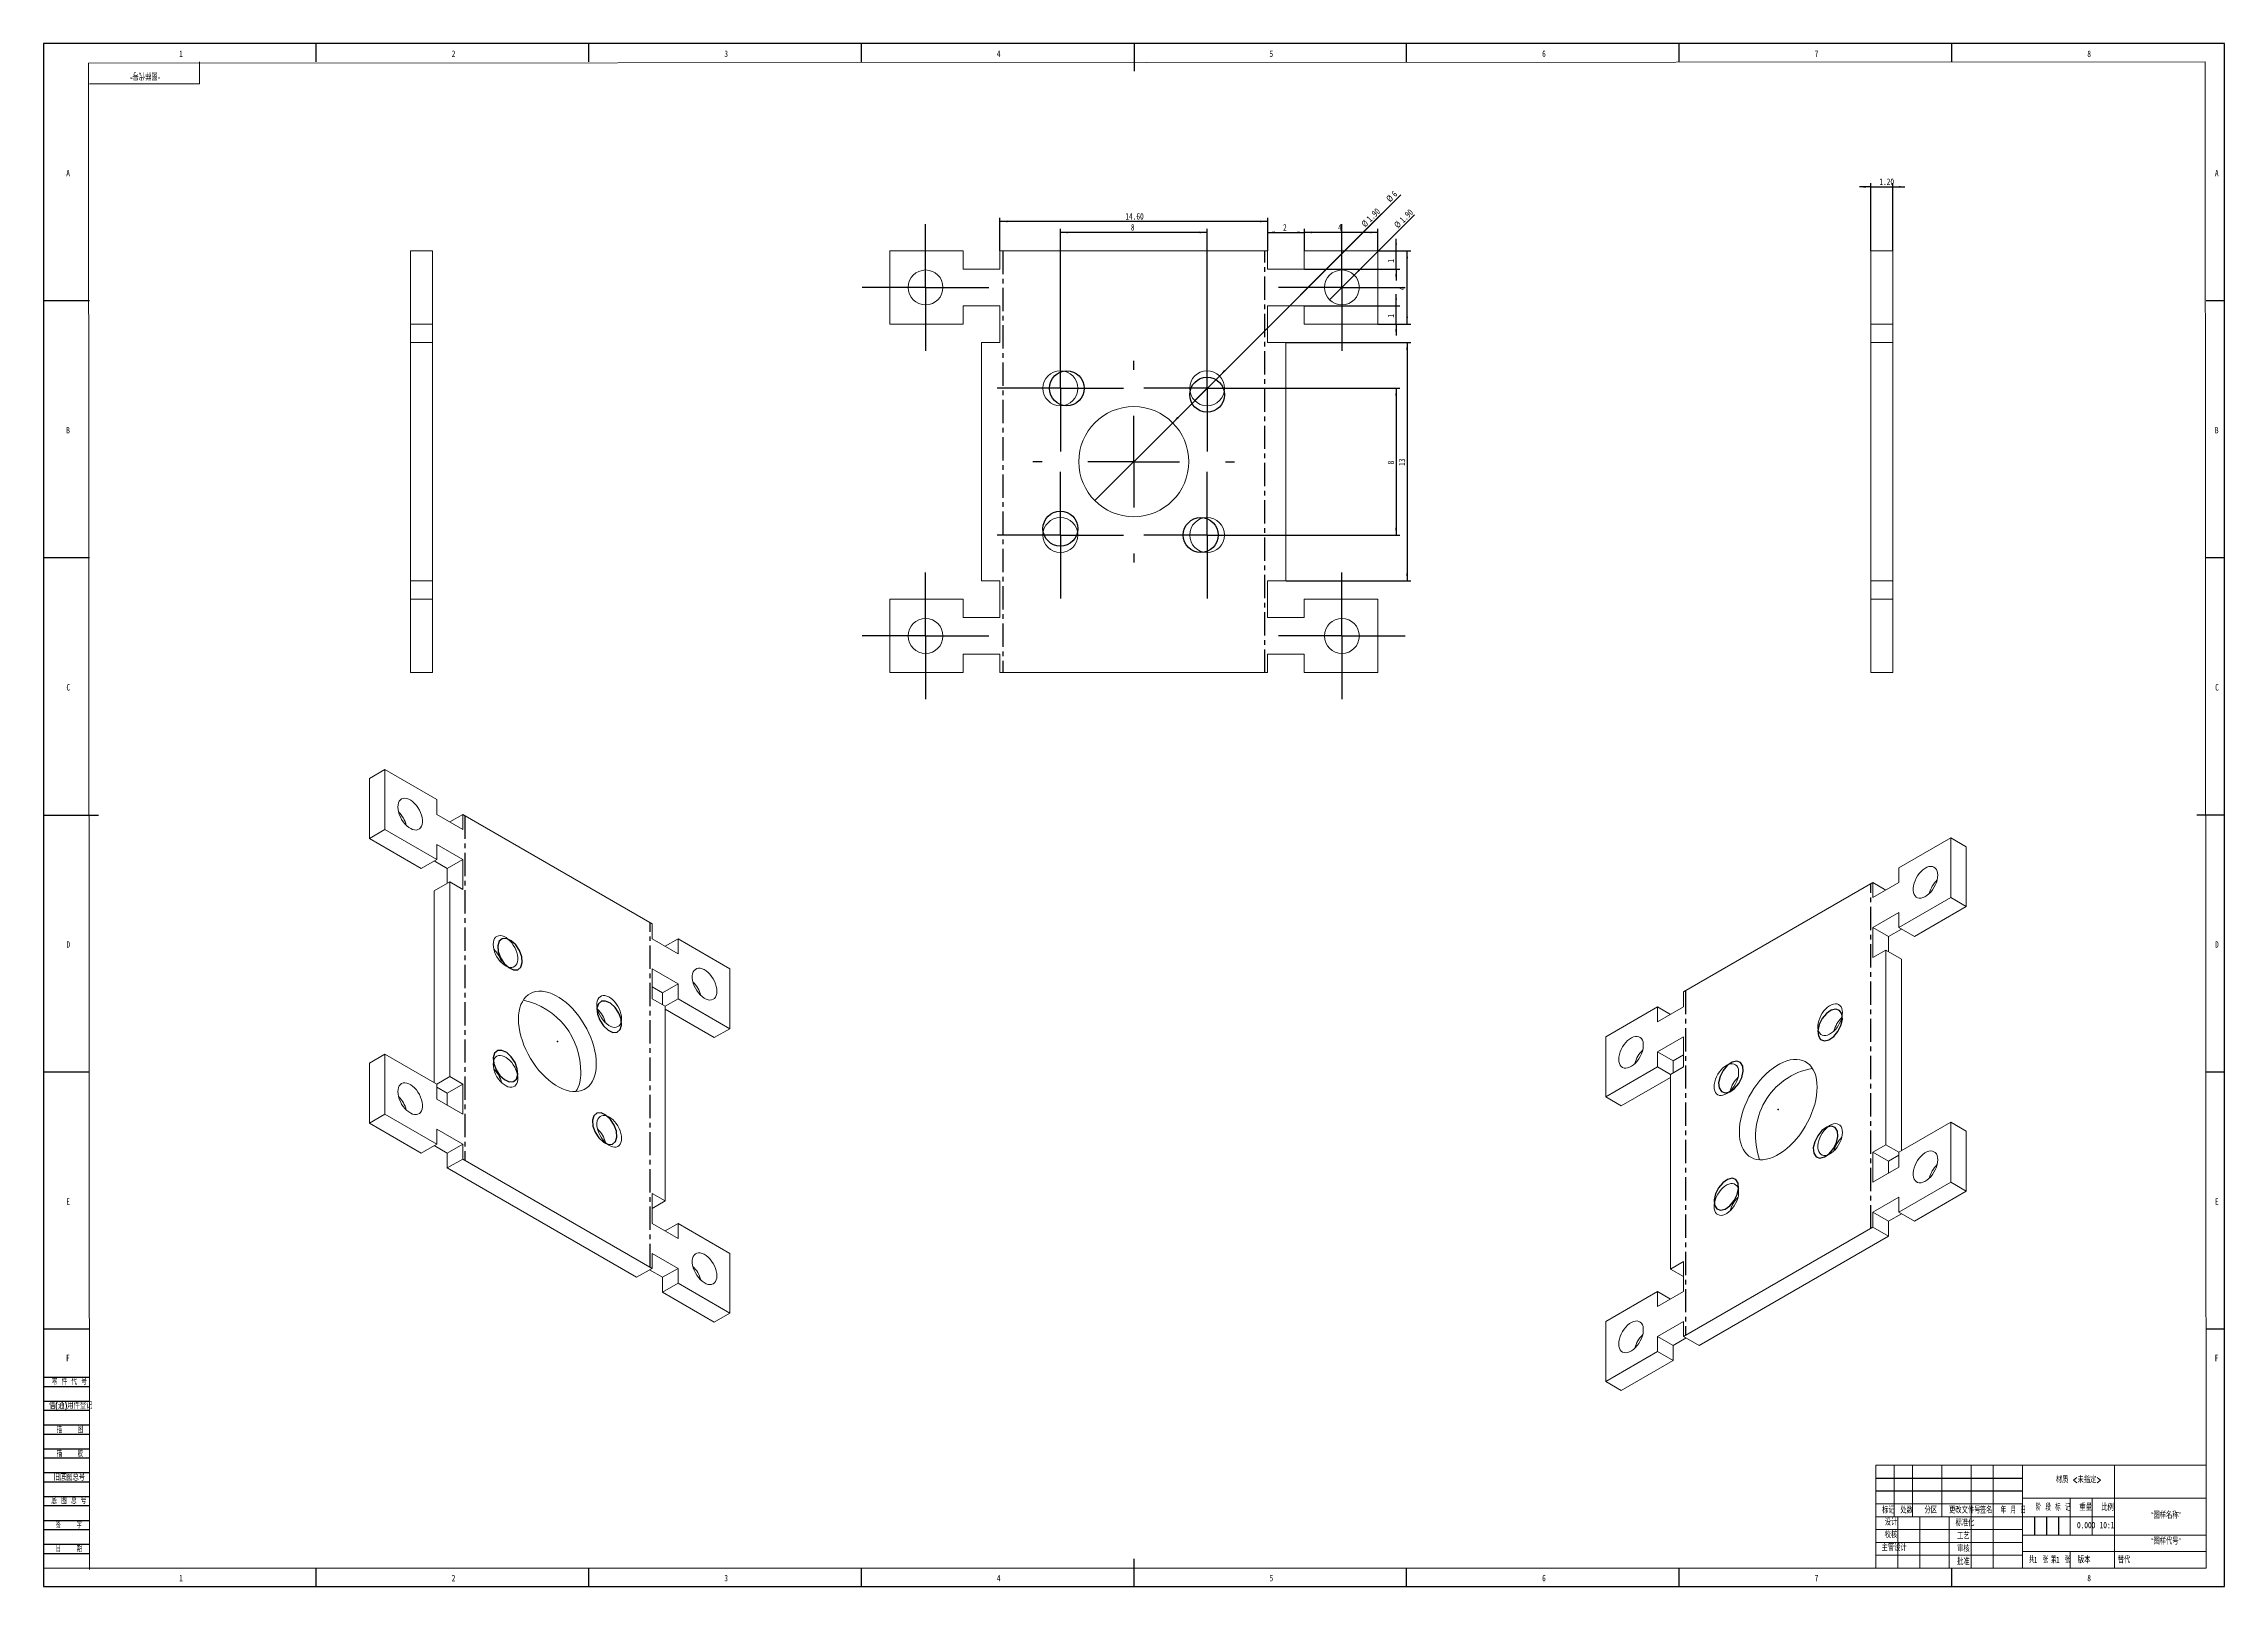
# Model space of a CAD drawing. Header units: millimetres. Extents: x 0 to 1189, y 0 to 841.
import ezdxf

# ---------------------------------------------------------------- set-up
doc = ezdxf.new("R2010")
doc.units = ezdxf.units.MM
doc.header["$PDSIZE"] = -1
doc.linetypes.add('CENTERX2', pattern=[20.32, 12.7, -2.54, 2.54, -2.54])
for name, color, linetype in [('10', 7, 'Continuous'), ('5', 7, 'Continuous'), ('9', 7, 'Continuous'), ('SLD-0', 7, 'Continuous')]:
    doc.layers.add(name, color=color, linetype=linetype)
doc.styles.add('SLDTEXTSTYLE0', font='TXT', dxfattribs={"width": 0.7})
doc.styles.add('SLDTEXTSTYLE1', font='TXT', dxfattribs={"width": 0.7, "bigfont": 'bigfont'})
doc.styles.add('SLDTEXTSTYLE2', font='TXT', dxfattribs={"width": 0.6, "bigfont": 'bigfont'})
doc.styles.add('SLDTEXTSTYLE3', font='TXT', dxfattribs={"width": 0.614286, "bigfont": 'bigfont'})
doc.styles.add('SLDTEXTSTYLE4', font='TXT', dxfattribs={"width": 0.62, "bigfont": 'bigfont'})
doc.styles.add('SLDTEXTSTYLE5', font='TXT', dxfattribs={"width": 0.566667, "bigfont": 'bigfont'})
doc.dimstyles.new('SLDDIMSTYLE0', dxfattribs={"dimtxt": 3.5, "dimasz": 4.08, "dimexe": 0, "dimexo": 0.0625, "dimgap": 0.875, "dimtad": 2, "dimlfac": 0.1, "dimrnd": 1e-09, "dimzin": 12, "dimdsep": 46, "dimtxsty": 'SLDTEXTSTYLE0', "dimsah": 1, "dimcen": 0.09, "dimadec": 0, "dimazin": 3, "dimtfac": 1, "dimtofl": 0, "dimtmove": 0, "dimatfit": 3, "dimfxl": 0, "dimfrac": 2, "dimtolj": 1, "dimtzin": 12, "dimarcsym": 0})
doc.dimstyles.new('SLDDIMSTYLE1', dxfattribs={"dimtxt": 3.5, "dimasz": 4.08, "dimexe": 0, "dimexo": 0.0625, "dimgap": 0.875, "dimtad": 2, "dimlfac": 0.1, "dimrnd": 1e-09, "dimzin": 4, "dimdsep": 46, "dimtxsty": 'SLDTEXTSTYLE0', "dimsah": 1, "dimcen": 0.09, "dimadec": 0, "dimazin": 1, "dimtfac": 1, "dimtofl": 0, "dimtmove": 0, "dimatfit": 3, "dimfxl": 0, "dimfrac": 2, "dimtolj": 1, "dimtzin": 12, "dimarcsym": 0})
doc.dimstyles.new('SLDDIMSTYLE2', dxfattribs={"dimtxt": 3.5, "dimasz": 4.08, "dimexe": 0, "dimexo": 0.0625, "dimgap": 0.875, "dimtad": 2, "dimlfac": 0.1, "dimrnd": 1e-09, "dimzin": 12, "dimdsep": 46, "dimtxsty": 'SLDTEXTSTYLE0', "dimsah": 1, "dimcen": 0.09, "dimadec": 0, "dimazin": 3, "dimtfac": 1, "dimtmove": 0, "dimatfit": 0, "dimfxl": 0, "dimfrac": 2, "dimtolj": 1, "dimtzin": 12, "dimarcsym": 0})
doc.dimstyles.new('SLDDIMSTYLE3', dxfattribs={"dimtxt": 3.5, "dimasz": 4.08, "dimexe": 0, "dimexo": 0.0625, "dimgap": 0.875, "dimtad": 2, "dimlfac": 0.1, "dimrnd": 1e-09, "dimzin": 4, "dimdsep": 46, "dimtxsty": 'SLDTEXTSTYLE0', "dimblk1": 'NONE', "dimsah": 1, "dimcen": 0, "dimadec": 0, "dimazin": 1, "dimtfac": 1, "dimtmove": 0, "dimatfit": 3, "dimldrblk": 'NONE', "dimfxl": 0, "dimfrac": 2, "dimtolj": 1, "dimtzin": 12, "dimarcsym": 0})
doc.dimstyles.new('SLDDIMSTYLE4', dxfattribs={"dimtxt": 3.5, "dimasz": 4.08, "dimexe": 0, "dimexo": 0.0625, "dimgap": 0.875, "dimtad": 2, "dimlfac": 0.1, "dimrnd": 1e-09, "dimzin": 12, "dimdsep": 46, "dimtxsty": 'SLDTEXTSTYLE0', "dimblk1": 'NONE', "dimsah": 1, "dimcen": 0, "dimadec": 0, "dimazin": 3, "dimtfac": 1, "dimtmove": 0, "dimatfit": 3, "dimldrblk": 'NONE', "dimfxl": 0, "dimfrac": 2, "dimtolj": 1, "dimtzin": 12, "dimarcsym": 0})
doc.dimstyles.new('SLDDIMSTYLE5', dxfattribs={"dimtxt": 3.5, "dimasz": 4.08, "dimexe": 0, "dimexo": 0.0625, "dimgap": 0.875, "dimtad": 2, "dimlfac": 0.1, "dimrnd": 1e-09, "dimzin": 4, "dimdsep": 46, "dimtxsty": 'SLDTEXTSTYLE0', "dimsah": 1, "dimcen": 0.09, "dimadec": 0, "dimazin": 1, "dimtfac": 1, "dimtmove": 0, "dimatfit": 0, "dimfxl": 0, "dimfrac": 2, "dimtolj": 1, "dimtzin": 12, "dimarcsym": 0})

msp = doc.modelspace()

# ---------------------------------------------------------------- texts
at = {"layer": '10', "char_height": 3.5}
for s, insert, attachment_point, style in [('\\M+18DDE质 <\\M+196A2\\M+18E77\\M+192E8>', (1109.475, 59.858), 2, 'SLDTEXTSTYLE1'), ('\\M+18167图样\\M+196BC\\M+18FCC\\M+18168', (1157.169, 40.511), 2, 'SLDTEXTSTYLE1'), ('\\M+18D5A\\M+18A6A', (1007.176, 29.857), 2, 'SLDTEXTSTYLE1'), ('0.000', (1113.644, 35.158), 2, 'SLDTEXTSTYLE0'), ('\\M+18167图样\\M+191E3\\M+18D86\\M+18168', (1157.172, 26.366), 2, 'SLDTEXTSTYLE1'), ('\\M+18EE5\\M+18AC7设计', (1008.926, 22.83), 2, 'SLDTEXTSTYLE1'), ('1', (1085.11, 16.188), 1, 'SLDTEXTSTYLE0'), ('1', (1097.135, 16.188), 1, 'SLDTEXTSTYLE0')]:
    msp.add_mtext(s, dxfattribs=dict(at, insert=insert, attachment_point=attachment_point, style=style))
at = {"layer": '10', "color": 7, "insert": (1112.526, 16.188), "char_height": 3.5, "attachment_point": 2, "style": 'SLDTEXTSTYLE1'}
msp.add_mtext('\\M+194C5\\M+1967B', dxfattribs=at)
at = {"layer": '9', "color": 7, "char_height": 3.5}
for s, insert, attachment_point, style in [('1', (74.93, 837.262), 2, 'SLDTEXTSTYLE0'), ('2', (223.512, 837.262), 2, 'SLDTEXTSTYLE0'), ('3', (372.137, 837.262), 2, 'SLDTEXTSTYLE0'), ('4', (520.75, 837.262), 2, 'SLDTEXTSTYLE0'), ('5', (669.387, 837.262), 2, 'SLDTEXTSTYLE0'), ('6', (818.014, 837.262), 2, 'SLDTEXTSTYLE0'), ('7', (966.628, 837.262), 2, 'SLDTEXTSTYLE0'), ('8', (1115.261, 837.262), 2, 'SLDTEXTSTYLE0'), ('A', (13.337, 772.178), 2, 'SLDTEXTSTYLE0'), ('A', (1184.837, 772.178), 2, 'SLDTEXTSTYLE0'), ('B', (13.343, 632.012), 2, 'SLDTEXTSTYLE0'), ('B', (1184.843, 632.012), 2, 'SLDTEXTSTYLE0'), ('C', (13.449, 491.845), 2, 'SLDTEXTSTYLE0'), ('C', (1184.949, 491.845), 2, 'SLDTEXTSTYLE0'), ('D', (13.444, 351.678), 2, 'SLDTEXTSTYLE0'), ('D', (1184.944, 351.678), 2, 'SLDTEXTSTYLE0'), ('E', (13.341, 211.512), 2, 'SLDTEXTSTYLE0'), ('E', (1184.841, 211.512), 2, 'SLDTEXTSTYLE0'), ('F', (13.247, 126.262), 2, 'SLDTEXTSTYLE0'), ('F', (1184.747, 126.262), 2, 'SLDTEXTSTYLE0'), ('\\M+197EB \\M+18C8F \\M+191E3 \\M+18D86', (4.482, 113.36), 1, 'SLDTEXTSTYLE3'), ('\\M+18ED8(\\M+192CA)\\M+19770\\M+18C8F\\M+1936F记', (2.933, 100.276), 1, 'SLDTEXTSTYLE1'), ('\\M+19560    图', (14.352, 87.176), 2, 'SLDTEXTSTYLE5'), ('\\M+19560    \\M+18D5A', (14.319, 74.137), 2, 'SLDTEXTSTYLE5'), ('\\M+18B8C\\M+192EA图总\\M+18D86', (5.459, 61.201), 1, 'SLDTEXTSTYLE1'), ('\\M+192EA 图 总 \\M+18D86', (4.212, 48.433), 1, 'SLDTEXTSTYLE3'), ('标记', (1005.821, 43.306), 2, 'SLDTEXTSTYLE1'), ('设计', (1007.228, 36.767), 2, 'SLDTEXTSTYLE1'), ('处\\M+19094', (1015.759, 43.306), 2, 'SLDTEXTSTYLE1'), ('\\M+195AA\\M+18BE6', (1028.916, 43.306), 2, 'SLDTEXTSTYLE1'), ('\\M+18D58\\M+189FC\\M+195B6\\M+18C8F\\M+18D86', (1047.473, 43.306), 2, 'SLDTEXTSTYLE1'), ('标\\M+18F79\\M+189BB', (1047.567, 36.358), 2, 'SLDTEXTSTYLE1'), ('签\\M+196BC', (1059.145, 43.306), 2, 'SLDTEXTSTYLE1'), ('\\M+1944E \\M+18C8E \\M+193FA', (1073.909, 43.306), 2, 'SLDTEXTSTYLE4'), ('阶 \\M+19269 标 记', (1095.536, 44.81), 2, 'SLDTEXTSTYLE3'), ('\\M+18F64\\M+197CA', (1113.402, 44.81), 2, 'SLDTEXTSTYLE1'), ('\\M+194E4\\M+197E1', (1125.295, 44.81), 2, 'SLDTEXTSTYLE1'), ('签    \\M+18E9A', (13.706, 35.193), 2, 'SLDTEXTSTYLE5'), ('\\M+18D48艺', (1046.681, 29.23), 2, 'SLDTEXTSTYLE1'), ('\\M+193FA    \\M+18AFA', (13.783, 22.233), 2, 'SLDTEXTSTYLE5'), ('\\M+194E1\\M+18F79', (1046.662, 15.216), 2, 'SLDTEXTSTYLE1'), ('审\\M+18A6A', (1046.68, 22.249), 2, 'SLDTEXTSTYLE1'), ('\\M+18BA4  张', (1087.69, 16.188), 2, 'SLDTEXTSTYLE2'), ('\\M+191E6  张', (1099.675, 16.188), 2, 'SLDTEXTSTYLE2'), ('1', (74.93, 6.262), 2, 'SLDTEXTSTYLE0'), ('2', (223.512, 6.262), 2, 'SLDTEXTSTYLE0'), ('3', (372.137, 6.262), 2, 'SLDTEXTSTYLE0'), ('4', (520.75, 6.262), 2, 'SLDTEXTSTYLE0'), ('5', (669.387, 6.262), 2, 'SLDTEXTSTYLE0'), ('6', (818.014, 6.262), 2, 'SLDTEXTSTYLE0'), ('7', (966.628, 6.262), 2, 'SLDTEXTSTYLE0'), ('8', (1115.261, 6.262), 2, 'SLDTEXTSTYLE0')]:
    msp.add_mtext(s, dxfattribs=dict(at, insert=insert, attachment_point=attachment_point, style=style))
at = {"layer": 'SLD-0', "insert": (55.32, 821.738), "char_height": 3.5, "attachment_point": 2, "rotation": 180, "style": 'SLDTEXTSTYLE1'}
msp.add_mtext('\\M+18167图样\\M+191E3\\M+18D86\\M+18168', dxfattribs=at)
at = {"layer": 'SLD-0', "char_height": 3.5}
for s, insert, attachment_point, style in [('10:1', (1124.982, 35.158), 2, 'SLDTEXTSTYLE0'), ('\\M+191D6\\M+191E3', (1130.851, 16.188), 1, 'SLDTEXTSTYLE1')]:
    msp.add_mtext(s, dxfattribs=dict(at, insert=insert, attachment_point=attachment_point, style=style))

# ---------------------------------------------------------------- blocks, each defined once
blk = doc.blocks.new('_D')
at = {"layer": '10'}
for p, q in [((727.4, 728.1), (745.4, 728.1)), ((743.4, 688.1), (743.4, 728.1)), ((727.4, 688.1), (745.4, 688.1))]:
    blk.add_line(p, q, dxfattribs=at)
for points in [[(743.4, 728.1), (742.9, 724), (743.9, 724)], [(743.4, 688.1), (743.9, 692.2), (742.9, 692.2)]]:
    blk.add_solid(points, dxfattribs=at)
at = {"layer": '10', "insert": (738.8, 706.6, 7), "char_height": 3.5, "attachment_point": 1, "rotation": 90, "style": 'SLDTEXTSTYLE0'}
blk.add_mtext('4', dxfattribs=at)
blk = doc.blocks.new('_D_1')
at = {"layer": '10'}
for p, q in [((687.4, 728.1), (687.4, 740.1)), ((727.4, 738.1), (687.4, 738.1)), ((727.4, 728.1), (727.4, 740.1))]:
    blk.add_line(p, q, dxfattribs=at)
for points in [[(687.4, 738.1), (691.4, 737.6), (691.4, 738.6)], [(727.4, 738.1), (723.3, 738.6), (723.3, 737.6)]]:
    blk.add_solid(points, dxfattribs=at)
at = {"layer": '10', "insert": (705.8, 742.6, 7), "char_height": 3.5, "attachment_point": 1, "style": 'SLDTEXTSTYLE0'}
blk.add_mtext('4', dxfattribs=at)
blk = doc.blocks.new('_D_2')
at = {"layer": '10'}
for p, q in [((667.4, 728.1), (667.4, 740.1)), ((667.4, 738.1), (687.4, 738.1)), ((687.4, 728.1), (687.4, 740.1))]:
    blk.add_line(p, q, dxfattribs=at)
for points in [[(667.4, 738.1), (671.4, 737.6), (671.4, 738.6)], [(687.4, 738.1), (683.3, 738.6), (683.3, 737.6)]]:
    blk.add_solid(points, dxfattribs=at)
at = {"layer": '10', "insert": (675.8, 742.6, 7), "char_height": 3.5, "attachment_point": 1, "style": 'SLDTEXTSTYLE0'}
blk.add_mtext('2', dxfattribs=at)
blk = doc.blocks.new('_D_3')
at = {"layer": '10'}
for p, q in [((521.4, 728.1), (521.4, 746.1)), ((667.4, 744.1), (521.4, 744.1)), ((667.4, 728.1), (667.4, 746.1))]:
    blk.add_line(p, q, dxfattribs=at)
for points in [[(521.4, 744.1), (525.4, 743.6), (525.4, 744.6)], [(667.4, 744.1), (663.3, 744.6), (663.3, 743.6)]]:
    blk.add_solid(points, dxfattribs=at)
at = {"layer": '10', "insert": (589.8, 748.6, 7), "char_height": 3.5, "attachment_point": 1, "style": 'SLDTEXTSTYLE0'}
blk.add_mtext('14.60', dxfattribs=at)
blk = doc.blocks.new('_D_4')
at = {"layer": '10'}
for p, q in [((737.4, 698.1), (737.4, 704.5)), ((687.4, 698.1), (739.4, 698.1)), ((737.4, 688.1), (737.4, 698.1)), ((727.4, 688.1), (739.4, 688.1)), ((737.4, 688.1), (737.4, 681.8))]:
    blk.add_line(p, q, dxfattribs=at)
for points in [[(737.4, 698.1), (737.9, 702.2), (736.9, 702.2)], [(737.4, 688.1), (736.9, 684), (737.9, 684)]]:
    blk.add_solid(points, dxfattribs=at)
at = {"layer": '10', "insert": (732.8, 691.6, 7), "char_height": 3.5, "attachment_point": 1, "rotation": 90, "style": 'SLDTEXTSTYLE0'}
blk.add_mtext('1', dxfattribs=at)
blk = doc.blocks.new('_D_5')
at = {"layer": '10'}
for p, q in [((727.4, 728.1), (739.4, 728.1)), ((737.4, 728.1), (737.4, 734.5)), ((737.4, 718.1), (737.4, 728.1)), ((687.4, 718.1), (739.4, 718.1)), ((737.4, 718.1), (737.4, 711.8))]:
    blk.add_line(p, q, dxfattribs=at)
for points in [[(737.4, 728.1), (737.9, 732.2), (736.9, 732.2)], [(737.4, 718.1), (736.9, 714), (737.9, 714)]]:
    blk.add_solid(points, dxfattribs=at)
at = {"layer": '10', "insert": (732.8, 721.6, 7), "char_height": 3.5, "attachment_point": 1, "rotation": 90, "style": 'SLDTEXTSTYLE0'}
blk.add_mtext('1', dxfattribs=at)
blk = doc.blocks.new('_D_6')
at = {"layer": '10'}
for q in [(747.5, 747.7), (701.1, 701.4)]:
    blk.add_line((714.6, 714.8), q, dxfattribs=at)
blk.add_solid([(714.6, 714.8), (717.8, 717.3), (717.1, 718.1)], dxfattribs=at)
at = {"layer": '10', "char_height": 3.5, "attachment_point": 1, "rotation": 45, "style": 'SLDTEXTSTYLE0'}
for s, insert in [('1.90', (738.9, 745.5, 7)), ('%%c', (735.9, 742.6, 7))]:
    blk.add_mtext(s, dxfattribs=dict(at, insert=insert))
blk = doc.blocks.new('_NONE')
blk = doc.blocks.new('_D_7')
at = {"layer": '10'}
for p, q in [((677.4, 678.1), (745.4, 678.1)), ((743.4, 678.1), (743.4, 548.1)), ((677.4, 548.1), (745.4, 548.1))]:
    blk.add_line(p, q, dxfattribs=at)
for points in [[(743.4, 678.1), (742.9, 674), (743.9, 674)], [(743.4, 548.1), (743.9, 552.2), (742.9, 552.2)]]:
    blk.add_solid(points, dxfattribs=at)
at = {"layer": '10', "insert": (738.8, 610.8, 7), "char_height": 3.5, "attachment_point": 1, "rotation": 90, "style": 'SLDTEXTSTYLE0'}
blk.add_mtext('13', dxfattribs=at)
blk = doc.blocks.new('_D_8')
at = {"layer": '10'}
for q in [(729.5, 748.3), (627.6, 646.4)]:
    blk.add_line((641.1, 659.8), q, dxfattribs=at)
blk.add_solid([(641.1, 659.8), (644.3, 662.3), (643.6, 663.1)], dxfattribs=at)
at = {"layer": '10', "char_height": 3.5, "attachment_point": 1, "rotation": 45, "style": 'SLDTEXTSTYLE0'}
for s, insert in [('1.90', (720.9, 746, 7)), ('%%c', (718, 743.1, 7))]:
    blk.add_mtext(s, dxfattribs=dict(at, insert=insert))
blk = doc.blocks.new('_D_9')
at = {"layer": '10'}
for q in [(739.9, 758.6), (573.1, 591.9)]:
    blk.add_line((615.6, 634.3), q, dxfattribs=at)
blk.add_solid([(615.6, 634.3), (618.8, 636.8), (618.1, 637.6)], dxfattribs=at)
at = {"layer": '10', "char_height": 3.5, "attachment_point": 1, "rotation": 45, "style": 'SLDTEXTSTYLE0'}
for s, insert in [('%%c', (731.6, 756.8, 7)), ('6', (734.5, 759.7, 7))]:
    blk.add_mtext(s, dxfattribs=dict(at, insert=insert))
blk = doc.blocks.new('_D_10')
at = {"layer": '10'}
for p, q in [((554.4, 687.6), (554.4, 740.1)), ((634.4, 738.1), (554.4, 738.1)), ((634.4, 687.6), (634.4, 740.1))]:
    blk.add_line(p, q, dxfattribs=at)
for points in [[(554.4, 738.1), (558.4, 737.6), (558.4, 738.6)], [(634.4, 738.1), (630.3, 738.6), (630.3, 737.6)]]:
    blk.add_solid(points, dxfattribs=at)
at = {"layer": '10', "insert": (592.8, 742.6, 7), "char_height": 3.5, "attachment_point": 1, "style": 'SLDTEXTSTYLE0'}
blk.add_mtext('8', dxfattribs=at)
blk = doc.blocks.new('_D_11')
at = {"layer": '10'}
for p, q in [((668.9, 653.1), (739.4, 653.1)), ((737.4, 653.1), (737.4, 573.1)), ((668.9, 573.1), (739.4, 573.1))]:
    blk.add_line(p, q, dxfattribs=at)
for points in [[(737.4, 653.1), (736.9, 649), (737.9, 649)], [(737.4, 573.1), (737.9, 577.2), (736.9, 577.2)]]:
    blk.add_solid(points, dxfattribs=at)
at = {"layer": '10', "insert": (732.8, 611.6, 7), "char_height": 3.5, "attachment_point": 1, "rotation": 90, "style": 'SLDTEXTSTYLE0'}
blk.add_mtext('8', dxfattribs=at)
blk = doc.blocks.new('SW_CENTERMARKSYMBOL_0')
at = {"layer": '10', "color": 0}
for p, q in [((0, 50), (0, 55)), ((0, 0), (0, 25)), ((-50, 0), (-55, 0)), ((0, 0), (-25, 0)), ((0, 0), (0, -25)), ((0, 0), (25, 0)), ((50, 0), (55, 0)), ((0, -50), (0, -55))]:
    blk.add_line(p, q, dxfattribs=at)
blk = doc.blocks.new('SW_CENTERMARKSYMBOL_1')
at = {"layer": '10', "color": 0}
for p, q in [((0, 25), (0, 34.5)), ((0, 0), (0, 25)), ((-25, 0), (-34.5, 0)), ((0, 0), (-25, 0)), ((0, 0), (0, -25)), ((0, 0), (25, 0)), ((25, 0), (34.5, 0)), ((0, -25), (0, -34.5))]:
    blk.add_line(p, q, dxfattribs=at)
blk = doc.blocks.new('SW_CENTERMARKSYMBOL_2')
at = {"layer": '10', "color": 0}
for p, q in [((0, 25), (0, 34.5)), ((0, 0), (0, 25)), ((-25, 0), (-34.5, 0)), ((0, 0), (-25, 0)), ((0, 0), (0, -25)), ((0, 0), (25, 0)), ((25, 0), (34.5, 0)), ((0, -25), (0, -34.5))]:
    blk.add_line(p, q, dxfattribs=at)
blk = doc.blocks.new('SW_CENTERMARKSYMBOL_3')
at = {"layer": '10', "color": 0}
for p, q in [((0, 25), (0, 34.5)), ((0, 0), (0, 25)), ((-25, 0), (-34.5, 0)), ((0, 0), (-25, 0)), ((0, 0), (0, -25)), ((0, 0), (25, 0)), ((25, 0), (34.5, 0)), ((0, -25), (0, -34.5))]:
    blk.add_line(p, q, dxfattribs=at)
blk = doc.blocks.new('SW_CENTERMARKSYMBOL_4')
at = {"layer": '10', "color": 0}
for p, q in [((0, 25), (0, 34.5)), ((0, 0), (0, 25)), ((-25, 0), (-34.5, 0)), ((0, 0), (-25, 0)), ((0, 0), (0, -25)), ((0, 0), (25, 0)), ((25, 0), (34.5, 0)), ((0, -25), (0, -34.5))]:
    blk.add_line(p, q, dxfattribs=at)
blk = doc.blocks.new('SW_CENTERMARKSYMBOL_5')
at = {"layer": '10', "color": 0}
for p, q in [((0, 25), (0, 34.5)), ((0, 0), (0, 25)), ((-25, 0), (-34.5, 0)), ((0, 0), (-25, 0)), ((0, 0), (0, -25)), ((0, 0), (25, 0)), ((25, 0), (34.5, 0)), ((0, -25), (0, -34.5))]:
    blk.add_line(p, q, dxfattribs=at)
blk = doc.blocks.new('SW_CENTERMARKSYMBOL_6')
at = {"layer": '10', "color": 0}
for p, q in [((0, 25), (0, 34.5)), ((0, 0), (0, 25)), ((-25, 0), (-34.5, 0)), ((0, 0), (-25, 0)), ((0, 0), (0, -25)), ((0, 0), (25, 0)), ((25, 0), (34.5, 0)), ((0, -25), (0, -34.5))]:
    blk.add_line(p, q, dxfattribs=at)
blk = doc.blocks.new('SW_CENTERMARKSYMBOL_7')
at = {"layer": '10', "color": 0}
for p, q in [((0, 25), (0, 34.5)), ((0, 0), (0, 25)), ((-25, 0), (-34.5, 0)), ((0, 0), (-25, 0)), ((0, 0), (0, -25)), ((0, 0), (25, 0)), ((25, 0), (34.5, 0)), ((0, -25), (0, -34.5))]:
    blk.add_line(p, q, dxfattribs=at)
blk = doc.blocks.new('SW_CENTERMARKSYMBOL_8')
at = {"layer": '10', "color": 0}
for p, q in [((0, 25), (0, 34.5)), ((0, 0), (0, 25)), ((-25, 0), (-34.5, 0)), ((0, 0), (-25, 0)), ((0, 0), (0, -25)), ((0, 0), (25, 0)), ((25, 0), (34.5, 0)), ((0, -25), (0, -34.5))]:
    blk.add_line(p, q, dxfattribs=at)
blk = doc.blocks.new('_D_12')
at = {"layer": '10'}
for p, q in [((996.3, 762.9), (990, 762.9)), ((996.3, 728.1), (996.3, 764.9)), ((996.3, 762.9), (1008.3, 762.9)), ((1008.3, 728.1), (1008.3, 764.9)), ((1008.3, 762.9), (1014.7, 762.9))]:
    blk.add_line(p, q, dxfattribs=at)
for points in [[(996.3, 762.9), (992.2, 763.4), (992.2, 762.4)], [(1008.3, 762.9), (1012.4, 762.4), (1012.4, 763.4)]]:
    blk.add_solid(points, dxfattribs=at)
at = {"layer": '10', "insert": (1000.9, 767.5, 1), "char_height": 3.5, "attachment_point": 1, "style": 'SLDTEXTSTYLE0'}
blk.add_mtext('1.20', dxfattribs=at)

# ---------------------------------------------------------------- dimensions: what is measured, and where the dimension line sits
at = {"layer": '10'}
for p1, p2, dimstyle, picture, middle in [((573.148, 591.893), (615.574, 634.319), 'SLDDIMSTYLE4', '_D_9', (737.361, 756.106)), ((627.643, 646.389), (641.078, 659.824), 'SLDDIMSTYLE3', '_D_8', (725.361, 744.106)), ((701.143, 701.389), (714.578, 714.824), 'SLDDIMSTYLE3', '_D_6', (743.361, 743.606))]:
    dim = msp.add_diameter_dim_2p(p1=p1, p2=p2, dimstyle=dimstyle, dxfattribs=at)
    dim.commit()
    dim.dimension.update_dxf_attribs({"geometry": picture, "text_midpoint": middle, "dimtype": 163})
for base, p1, p2, dimstyle, picture, middle in [((1008.322, 762.94), (996.322, 728.106), (1008.322, 728.106), 'SLDDIMSTYLE5', '_D_12', (1004.71, 762.94)), ((521.361, 744.106), (667.361, 728.106), (521.361, 728.106), 'SLDDIMSTYLE1', '_D_3', (594.361, 744.106)), ((554.361, 738.106), (634.361, 687.606), (554.361, 687.606), 'SLDDIMSTYLE0', '_D_10', (594.361, 738.106)), ((687.361, 738.106), (667.361, 728.106), (687.361, 728.106), 'SLDDIMSTYLE0', '_D_2', (677.361, 738.106)), ((687.361, 738.106), (727.361, 728.106), (687.361, 728.106), 'SLDDIMSTYLE0', '_D_1', (707.361, 738.106))]:
    dim = msp.add_linear_dim(base=base, p1=p1, p2=p2, dimstyle=dimstyle, dxfattribs=at)
    dim.commit()
    dim.dimension.update_dxf_attribs({"geometry": picture, "text_midpoint": middle, "dimtype": 160})
for base, p1, p2, dimstyle, picture, middle in [((737.361, 728.106), (687.361, 718.106), (727.361, 728.106), 'SLDDIMSTYLE2', '_D_5', (737.361, 723.106)), ((743.361, 728.106), (727.361, 688.106), (727.361, 728.106), 'SLDDIMSTYLE0', '_D', (743.361, 708.106)), ((737.361, 698.106), (727.361, 688.106), (687.361, 698.106), 'SLDDIMSTYLE2', '_D_4', (737.361, 693.106)), ((743.361, 548.106), (677.361, 678.106), (677.361, 548.106), 'SLDDIMSTYLE0', '_D_7', (743.361, 613.106)), ((737.361, 573.106), (668.861, 653.106), (668.861, 573.106), 'SLDDIMSTYLE0', '_D_11', (737.361, 613.106))]:
    dim = msp.add_linear_dim(base=base, p1=p1, p2=p2, angle=90, dimstyle=dimstyle, dxfattribs=at)
    dim.commit()
    dim.dimension.update_dxf_attribs({"geometry": picture, "text_midpoint": middle, "dimtype": 160})

# ---------------------------------------------------------------- linework, layer by layer
at = {"color": 7, "linetype": 'Continuous', "lineweight": 15}
for p, q in [((200.115, 688.106), (200.115, 728.106)), ((212.115, 728.106), (200.115, 728.106)), ((212.115, 688.106), (212.115, 728.106)), ((461.361, 728.106), (461.361, 688.106)), ((501.361, 728.106), (461.361, 728.106)), ((501.361, 718.106), (501.361, 728.106)), ((521.361, 718.106), (521.361, 728.106)), ((667.361, 728.106), (521.361, 728.106)), ((667.361, 728.106), (667.361, 718.106)), ((687.361, 718.106), (687.361, 728.106)), ((727.361, 728.106), (687.361, 728.106)), ((727.361, 688.106), (727.361, 728.106)), ((996.322, 728.106), (1008.322, 728.106)), ((996.322, 728.106), (996.322, 688.106)), ((1008.322, 728.106), (1008.322, 688.106)), ((501.361, 718.106), (521.361, 718.106)), ((667.361, 718.106), (687.361, 718.106)), ((521.361, 698.106), (501.361, 698.106)), ((501.361, 688.106), (501.361, 698.106)), ((521.361, 678.106), (521.361, 698.106)), ((687.361, 698.106), (667.361, 698.106)), ((667.361, 698.106), (667.361, 678.106)), ((687.361, 688.106), (687.361, 698.106)), ((212.115, 688.106), (200.115, 688.106)), ((200.115, 688.106), (200.115, 678.106)), ((200.115, 678.106), (212.115, 678.106)), ((200.115, 678.106), (200.115, 548.106)), ((212.115, 688.106), (212.115, 678.106)), ((212.115, 678.106), (212.115, 548.106)), ((461.361, 688.106), (501.361, 688.106)), ((511.361, 548.106), (511.361, 678.106)), ((511.361, 678.106), (521.361, 678.106)), ((667.361, 678.106), (677.361, 678.106)), ((677.361, 678.106), (677.361, 548.106)), ((687.361, 688.106), (727.361, 688.106)), ((996.322, 688.106), (1008.322, 688.106)), ((996.322, 678.106), (996.322, 688.106)), ((1008.322, 678.106), (996.322, 678.106)), ((996.322, 548.106), (996.322, 678.106)), ((1008.322, 678.106), (1008.322, 688.106)), ((1008.322, 548.106), (1008.322, 678.106)), ((200.115, 548.106), (212.115, 548.106)), ((200.115, 548.106), (200.115, 538.106)), ((212.115, 548.106), (212.115, 538.106)), ((521.361, 548.106), (511.361, 548.106)), ((521.361, 528.106), (521.361, 548.106)), ((677.361, 548.106), (667.361, 548.106)), ((667.361, 548.106), (667.361, 528.106)), ((1008.322, 548.106), (996.322, 548.106)), ((996.322, 538.106), (996.322, 548.106)), ((1008.322, 538.106), (1008.322, 548.106)), ((200.115, 498.106), (200.115, 538.106)), ((200.115, 538.106), (212.115, 538.106)), ((212.115, 498.106), (212.115, 538.106)), ((461.361, 538.106), (461.361, 498.106)), ((501.361, 538.106), (461.361, 538.106)), ((501.361, 538.106), (501.361, 528.106)), ((687.361, 538.106), (687.361, 528.106)), ((687.361, 538.106), (727.361, 538.106)), ((727.361, 498.106), (727.361, 538.106)), ((996.322, 538.106), (996.322, 498.106)), ((1008.322, 538.106), (996.322, 538.106)), ((1008.322, 538.106), (1008.322, 498.106)), ((501.361, 528.106), (521.361, 528.106)), ((667.361, 528.106), (687.361, 528.106)), ((521.361, 508.106), (501.361, 508.106)), ((501.361, 508.106), (501.361, 498.106)), ((521.361, 498.106), (521.361, 508.106)), ((687.361, 508.106), (667.361, 508.106)), ((667.361, 508.106), (667.361, 498.106)), ((687.361, 508.106), (687.361, 498.106)), ((212.115, 498.106), (200.115, 498.106)), ((461.361, 498.106), (501.361, 498.106)), ((521.361, 498.106), (667.361, 498.106)), ((687.361, 498.106), (727.361, 498.106)), ((996.322, 498.106), (1008.322, 498.106)), ((177.59, 440.368), (186.076, 445.266)), ((177.59, 440.368), (177.59, 407.706)), ((186.076, 445.266), (186.076, 412.604)), ((214.36, 428.938), (186.076, 445.266)), ((214.36, 420.773), (214.36, 428.938)), ((214.36, 420.773), (228.502, 412.608)), ((228.502, 420.774), (221.43, 416.691)), ((228.502, 412.608), (228.502, 420.774)), ((331.74, 361.176), (228.502, 420.774)), ((177.59, 407.706), (186.076, 412.604)), ((177.59, 407.706), (205.875, 391.378)), ((186.076, 412.604), (214.36, 396.276)), ((228.502, 396.278), (214.36, 404.442)), ((214.36, 396.276), (214.36, 404.442)), ((1039.802, 408.11), (1011.518, 391.782)), ((1039.802, 375.448), (1039.802, 408.11)), ((1048.288, 403.211), (1039.802, 408.11)), ((205.875, 391.378), (214.36, 396.276)), ((220.017, 391.379), (212.947, 395.461)), ((228.502, 396.278), (220.017, 391.379)), ((228.502, 379.947), (228.502, 396.278)), ((1048.288, 370.55), (1048.288, 403.211)), ((221.431, 384.029), (212.946, 379.13)), ((220.017, 383.212), (220.017, 391.379)), ((221.431, 277.879), (221.431, 384.029)), ((221.431, 384.029), (228.502, 379.947)), ((997.376, 383.618), (894.138, 324.02)), ((997.376, 383.618), (997.376, 375.452)), ((997.376, 383.618), (1004.448, 379.535)), ((997.376, 375.452), (1011.518, 383.616)), ((1011.518, 383.616), (1011.518, 391.782)), ((212.946, 274.612), (212.946, 379.13)), ((1011.518, 359.12), (1039.802, 375.448)), ((1048.288, 370.55), (1020.004, 354.222)), ((1048.288, 370.55), (1039.802, 375.448)), ((331.74, 361.176), (331.74, 353.011)), ((1011.518, 367.285), (997.376, 359.121)), ((997.376, 359.121), (997.376, 342.79)), ((997.376, 359.121), (1005.861, 354.223)), ((1012.931, 358.304), (1005.861, 354.223)), ((1011.518, 359.12), (1011.518, 367.285)), ((1011.518, 359.12), (1020.004, 354.222)), ((331.74, 353.011), (345.882, 344.847)), ((345.882, 353.012), (338.81, 348.929)), ((345.882, 344.847), (345.882, 353.012)), ((374.166, 336.684), (345.882, 353.012)), ((997.376, 342.79), (1004.447, 346.873)), ((1004.447, 346.873), (1004.447, 240.722)), ((1004.447, 346.873), (1012.932, 341.974)), ((1005.861, 354.223), (1005.861, 346.056)), ((345.882, 328.516), (331.74, 336.68)), ((331.74, 336.68), (331.74, 320.349)), ((374.166, 304.022), (374.166, 336.684)), ((1012.932, 341.974), (1012.932, 237.455)), ((337.397, 323.617), (331.74, 326.883)), ((337.397, 323.617), (345.882, 328.516)), ((337.397, 317.083), (337.397, 323.617)), ((345.882, 320.35), (345.882, 328.516)), ((894.138, 315.854), (894.138, 324.02)), ((331.74, 320.349), (338.811, 316.267)), ((345.882, 320.35), (338.81, 316.268)), ((338.811, 316.267), (338.811, 210.117)), ((365.681, 299.124), (338.811, 314.635)), ((345.882, 320.35), (374.166, 304.022)), ((879.996, 315.856), (851.712, 299.527)), ((879.996, 307.69), (879.996, 315.856)), ((879.996, 315.856), (887.069, 311.773)), ((879.996, 307.69), (894.138, 315.854)), ((365.681, 299.124), (374.166, 304.022)), ((851.712, 299.527), (851.712, 266.866)), ((894.138, 299.524), (879.996, 291.359)), ((894.138, 283.193), (894.138, 299.524)), ((186.076, 290.123), (177.59, 285.225)), ((186.076, 290.123), (186.076, 257.462)), ((214.36, 273.795), (186.076, 290.123)), ((879.996, 283.194), (879.996, 291.359)), ((888.482, 286.461), (879.996, 291.359)), ((894.138, 289.727), (888.482, 286.461)), ((888.482, 279.927), (888.482, 286.461)), ((177.59, 285.225), (177.59, 252.563)), ((221.431, 277.879), (214.359, 273.796)), ((214.36, 273.795), (214.36, 265.63)), ((228.502, 273.796), (220.017, 268.898)), ((228.502, 273.796), (221.431, 277.879)), ((228.502, 257.466), (228.502, 273.796)), ((851.712, 266.866), (879.996, 283.194)), ((860.197, 261.967), (887.067, 277.479)), ((887.069, 279.111), (879.996, 283.194)), ((887.067, 279.111), (894.138, 283.193)), ((887.067, 172.96), (887.067, 279.111)), ((220.017, 268.898), (214.36, 272.164)), ((214.36, 265.63), (228.502, 257.466)), ((220.017, 262.364), (220.017, 268.898)), ((860.197, 261.967), (851.712, 266.866)), ((177.59, 252.563), (186.076, 257.462)), ((177.59, 252.563), (205.875, 236.235)), ((186.076, 257.462), (214.36, 241.134)), ((1011.518, 236.639), (1039.802, 252.967)), ((1039.802, 220.305), (1039.802, 252.967)), ((1039.802, 252.967), (1048.288, 248.069)), ((214.36, 241.134), (205.875, 236.235)), ((220.017, 236.236), (212.947, 240.318)), ((228.502, 241.135), (214.36, 249.299)), ((214.36, 249.299), (214.36, 241.134)), ((228.502, 241.135), (220.017, 236.236)), ((228.502, 232.969), (228.502, 241.135)), ((1004.447, 240.722), (997.376, 236.64)), ((1004.447, 240.722), (1011.519, 236.64)), ((1048.288, 215.407), (1048.288, 248.069)), ((220.017, 228.071), (220.017, 236.236)), ((228.502, 232.969), (220.017, 228.071)), ((220.017, 228.071), (323.254, 168.473)), ((228.502, 232.969), (331.74, 173.372)), ((997.376, 236.64), (997.376, 220.309)), ((997.376, 236.64), (1005.861, 231.742)), ((997.376, 220.309), (1011.518, 228.473)), ((1011.518, 235.007), (1005.861, 231.742)), ((1005.861, 231.742), (1005.861, 225.208)), ((1011.518, 236.639), (1011.518, 228.473)), ((338.811, 210.117), (331.74, 214.199)), ((331.74, 214.199), (331.74, 197.868)), ((1011.518, 203.977), (1039.802, 220.305)), ((1020.004, 199.079), (1048.288, 215.407)), ((1048.288, 215.407), (1039.802, 220.305)), ((338.811, 210.117), (331.74, 206.035)), ((1011.518, 212.143), (997.376, 203.979)), ((997.376, 203.979), (997.376, 195.813)), ((997.376, 203.979), (1005.861, 199.08)), ((1012.931, 203.161), (1005.861, 199.08)), ((1011.518, 212.143), (1011.518, 203.977)), ((1011.518, 203.977), (1020.004, 199.079)), ((331.74, 197.868), (345.882, 189.704)), ((345.882, 197.869), (338.81, 193.787)), ((345.882, 197.869), (345.882, 189.704)), ((345.882, 197.869), (374.166, 181.541)), ((894.138, 136.215), (997.376, 195.813)), ((902.624, 131.317), (1005.861, 190.915)), ((997.376, 195.813), (1005.861, 190.915)), ((1005.861, 199.08), (1005.861, 190.915)), ((345.882, 173.373), (331.74, 181.537)), ((331.74, 181.537), (331.74, 173.372)), ((374.166, 148.879), (374.166, 181.541)), ((331.74, 173.372), (323.254, 168.473)), ((337.397, 168.475), (330.327, 172.556)), ((337.397, 168.475), (345.882, 173.373)), ((337.397, 168.475), (337.397, 160.309)), ((345.882, 173.373), (345.882, 165.208)), ((894.138, 177.042), (887.067, 172.96)), ((887.067, 172.96), (894.138, 168.878)), ((894.138, 160.712), (894.138, 177.042)), ((345.882, 165.208), (337.397, 160.309)), ((337.397, 160.309), (365.681, 143.981)), ((345.882, 165.208), (374.166, 148.879)), ((879.996, 160.713), (851.712, 144.385)), ((879.996, 160.713), (879.996, 152.547)), ((887.069, 156.63), (879.996, 160.713)), ((879.996, 152.547), (894.138, 160.712)), ((365.681, 143.981), (374.166, 148.879)), ((851.712, 144.385), (851.712, 111.723)), ((894.138, 144.381), (879.996, 136.217)), ((894.138, 136.215), (894.138, 144.381)), ((879.996, 136.217), (879.996, 128.051)), ((888.482, 131.318), (879.996, 136.217)), ((895.552, 135.4), (888.482, 131.318)), ((888.482, 131.318), (888.482, 123.153)), ((894.138, 136.215), (902.624, 131.317)), ((851.712, 111.723), (879.996, 128.051)), ((860.197, 106.825), (888.482, 123.153)), ((879.996, 128.051), (888.482, 123.153)), ((860.197, 106.825), (851.712, 111.723))]:
    msp.add_line(p, q, dxfattribs=at)
at = {"color": 7, "linetype": 'CENTERX2'}
for p, q in [((522.941, 728.106), (522.941, 498.106)), ((665.781, 498.106), (665.781, 728.106)), ((229.619, 420.129), (229.619, 232.325)), ((996.259, 195.168), (996.259, 382.973)), ((330.623, 174.016), (330.623, 361.821)), ((895.255, 324.665), (895.255, 136.86))]:
    msp.add_line(p, q, dxfattribs=at)
at = {"color": 7, "linetype": 'Continuous', "lineweight": 15, "flags": 128}
for points in [[(193.147, 424.853), (193.234, 426.047), (193.493, 427.11), (193.916, 428.014), (194.494, 428.736), (195.211, 429.256), (196.048, 429.562), (196.985, 429.646), (197.995, 429.505), (199.055, 429.143), (200.135, 428.57), (201.208, 427.8), (202.246, 426.853), (203.223, 425.754), (204.113, 424.531), (204.892, 423.217), (205.542, 421.844), (206.044, 420.448), (206.387, 419.066), (206.56, 417.734), (206.56, 416.486), (206.387, 415.354), (206.044, 414.367), (205.542, 413.552), (204.892, 412.929), (204.113, 412.514), (203.223, 412.318), (202.246, 412.347), (201.208, 412.599), (200.135, 413.068), (199.055, 413.742), (197.995, 414.603), (196.985, 415.63), (196.048, 416.794), (195.211, 418.067), (194.494, 419.415), (193.916, 420.804), (193.493, 422.197), (193.234, 423.559), (193.147, 424.853)], [(1032.731, 387.697), (1032.644, 388.891), (1032.386, 389.954), (1031.962, 390.858), (1031.384, 391.579), (1030.667, 392.1), (1029.83, 392.406), (1028.894, 392.49), (1027.883, 392.349), (1026.824, 391.987), (1025.743, 391.414), (1024.67, 390.644), (1023.632, 389.697), (1022.655, 388.598), (1021.765, 387.375), (1020.986, 386.06), (1020.336, 384.687), (1019.834, 383.292), (1019.492, 381.91), (1019.318, 380.578), (1019.318, 379.329), (1019.492, 378.197), (1019.834, 377.211), (1020.336, 376.395), (1020.986, 375.772), (1021.765, 375.358), (1022.655, 375.162), (1023.632, 375.191), (1024.67, 375.443), (1025.743, 375.912), (1026.824, 376.586), (1027.883, 377.447), (1028.894, 378.473), (1029.83, 379.638), (1030.667, 380.911), (1031.384, 382.259), (1031.962, 383.648), (1032.386, 385.041), (1032.644, 386.402), (1032.731, 387.697)], [(245.119, 349.94), (245.206, 351.135), (245.465, 352.197), (245.889, 353.101), (246.466, 353.823), (247.183, 354.343), (248.021, 354.649), (248.957, 354.733), (249.968, 354.592), (251.027, 354.231), (252.107, 353.657), (253.18, 352.887), (254.219, 351.94), (255.195, 350.841), (256.085, 349.619), (256.865, 348.304), (257.514, 346.931), (258.017, 345.535), (258.359, 344.154), (258.532, 342.821), (258.532, 341.573), (258.359, 340.441), (258.017, 339.454), (257.514, 338.639), (256.865, 338.016), (256.085, 337.601), (255.195, 337.406), (254.219, 337.434), (253.18, 337.686), (252.107, 338.156), (251.027, 338.829), (249.968, 339.691), (248.957, 340.717), (248.021, 341.881), (247.183, 343.154), (246.466, 344.503), (245.889, 345.891), (245.465, 347.284), (245.206, 348.646), (245.119, 349.94)], [(367.095, 324.435), (367.008, 325.73), (366.749, 327.091), (366.326, 328.484), (365.748, 329.873), (365.031, 331.221), (364.194, 332.494), (363.257, 333.659), (362.247, 334.685), (361.187, 335.546), (360.107, 336.22), (359.034, 336.689), (357.996, 336.941), (357.019, 336.97), (356.129, 336.774), (355.349, 336.36), (354.7, 335.736), (354.198, 334.921), (353.855, 333.935), (353.682, 332.803), (353.682, 331.554), (353.855, 330.222), (354.198, 328.84), (354.7, 327.445), (355.349, 326.072), (356.129, 324.757), (357.019, 323.534), (357.996, 322.435), (359.034, 321.488), (360.107, 320.718), (361.187, 320.145), (362.247, 319.783), (363.257, 319.642), (364.194, 319.726), (365.031, 320.032), (365.748, 320.553), (366.326, 321.274), (366.749, 322.178), (367.008, 323.241), (367.095, 324.435)], [(301.334, 284.827), (301.249, 287.072), (300.993, 289.397), (300.57, 291.785), (299.982, 294.215), (299.233, 296.668), (298.331, 299.124), (297.283, 301.564), (296.096, 303.968), (294.781, 306.316), (293.347, 308.589), (291.807, 310.77), (290.173, 312.841), (288.458, 314.785), (286.676, 316.586), (284.841, 318.23), (282.968, 319.703), (281.073, 320.995), (279.169, 322.094), (277.273, 322.991), (275.401, 323.68), (273.566, 324.154), (271.784, 324.411), (270.069, 324.447), (268.435, 324.263), (266.895, 323.86), (265.461, 323.241), (264.146, 322.412), (262.959, 321.379), (261.911, 320.15), (261.009, 318.735), (260.26, 317.145), (259.672, 315.394), (259.249, 313.496), (258.993, 311.465), (258.908, 309.319), (258.993, 307.074), (259.249, 304.748), (259.672, 302.361), (260.26, 299.931), (261.009, 297.478), (261.911, 295.021), (262.959, 292.582), (264.146, 290.178), (265.461, 287.83), (266.895, 285.556), (268.435, 283.375), (270.069, 281.305), (271.784, 279.361), (273.566, 277.56), (275.401, 275.916), (277.273, 274.442), (279.169, 273.151), (281.073, 272.052), (282.968, 271.154), (284.841, 270.466), (286.676, 269.991), (288.458, 269.735), (290.173, 269.698), (291.807, 269.883), (293.347, 270.285), (294.781, 270.904), (296.096, 271.734), (297.283, 272.767), (298.331, 273.996), (299.233, 275.411), (299.982, 277), (300.57, 278.751), (300.993, 280.649), (301.249, 282.68), (301.334, 284.827)], [(315.123, 309.528), (315.036, 310.823), (314.777, 312.184), (314.353, 313.577), (313.776, 314.966), (313.059, 316.314), (312.221, 317.587), (311.285, 318.752), (310.274, 319.778), (309.215, 320.639), (308.135, 321.313), (307.062, 321.782), (306.023, 322.034), (305.046, 322.063), (304.157, 321.868), (303.377, 321.453), (302.728, 320.83), (302.225, 320.014), (301.883, 319.028), (301.71, 317.896), (301.71, 316.647), (301.883, 315.315), (302.225, 313.933), (302.728, 312.538), (303.377, 311.165), (304.157, 309.85), (305.046, 308.627), (306.023, 307.528), (307.062, 306.582), (308.135, 305.812), (309.215, 305.238), (310.274, 304.876), (311.285, 304.736), (312.221, 304.819), (313.059, 305.125), (313.776, 305.646), (314.353, 306.368), (314.777, 307.271), (315.036, 308.334), (315.123, 309.528)], [(980.759, 312.784), (980.672, 313.978), (980.413, 315.041), (979.99, 315.945), (979.412, 316.666), (978.695, 317.187), (977.858, 317.493), (976.921, 317.577), (975.91, 317.436), (974.851, 317.074), (973.771, 316.501), (972.698, 315.731), (971.659, 314.784), (970.683, 313.685), (969.793, 312.462), (969.013, 311.147), (968.364, 309.775), (967.862, 308.379), (967.519, 306.997), (967.346, 305.665), (967.346, 304.417), (967.519, 303.285), (967.862, 302.298), (968.364, 301.483), (969.013, 300.86), (969.793, 300.445), (970.683, 300.249), (971.659, 300.278), (972.698, 300.53), (973.771, 300.999), (974.851, 301.673), (975.91, 302.534), (976.921, 303.56), (977.858, 304.725), (978.695, 305.998), (979.412, 307.346), (979.99, 308.735), (980.413, 310.128), (980.672, 311.49), (980.759, 312.784)], [(858.783, 287.279), (858.87, 288.573), (859.129, 289.935), (859.553, 291.328), (860.13, 292.717), (860.847, 294.065), (861.685, 295.338), (862.621, 296.502), (863.632, 297.529), (864.691, 298.39), (865.771, 299.064), (866.844, 299.533), (867.883, 299.785), (868.859, 299.814), (869.749, 299.618), (870.529, 299.203), (871.178, 298.58), (871.681, 297.765), (872.023, 296.778), (872.196, 295.646), (872.196, 294.398), (872.023, 293.066), (871.681, 291.684), (871.178, 290.288), (870.529, 288.915), (869.749, 287.601), (868.859, 286.378), (867.883, 285.279), (866.844, 284.332), (865.771, 283.562), (864.691, 282.989), (863.632, 282.627), (862.621, 282.486), (861.685, 282.57), (860.847, 282.876), (860.13, 283.396), (859.553, 284.118), (859.129, 285.022), (858.87, 286.085), (858.783, 287.279)], [(245.119, 284.617), (245.206, 283.323), (245.465, 281.961), (245.889, 280.568), (246.466, 279.179), (247.183, 277.831), (248.021, 276.558), (248.957, 275.394), (249.968, 274.367), (251.027, 273.506), (252.107, 272.832), (253.18, 272.363), (254.219, 272.111), (255.195, 272.082), (256.085, 272.278), (256.865, 272.693), (257.514, 273.316), (258.017, 274.131), (258.359, 275.118), (258.532, 276.25), (258.532, 277.498), (258.359, 278.83), (258.017, 280.212), (257.514, 281.608), (256.865, 282.981), (256.085, 284.295), (255.195, 285.518), (254.219, 286.617), (253.18, 287.564), (252.107, 288.334), (251.027, 288.907), (249.968, 289.269), (248.957, 289.41), (248.021, 289.326), (247.183, 289.02), (246.466, 288.5), (245.889, 287.778), (245.465, 286.874), (245.206, 285.811), (245.119, 284.617)], [(966.97, 272.163), (966.885, 274.309), (966.63, 276.34), (966.206, 278.238), (965.618, 279.989), (964.87, 281.578), (963.968, 282.993), (962.919, 284.222), (961.732, 285.256), (960.417, 286.085), (958.984, 286.704), (957.444, 287.107), (955.81, 287.291), (954.095, 287.254), (952.313, 286.998), (950.478, 286.524), (948.605, 285.835), (946.709, 284.937), (944.806, 283.839), (942.91, 282.547), (941.037, 281.073), (939.202, 279.429), (937.42, 277.628), (935.705, 275.685), (934.071, 273.614), (932.531, 271.433), (931.098, 269.159), (929.782, 266.811), (928.595, 264.408), (927.547, 261.968), (926.645, 259.512), (925.897, 257.059), (925.309, 254.629), (924.885, 252.241), (924.629, 249.915), (924.544, 247.67), (924.629, 245.524), (924.885, 243.493), (925.309, 241.595), (925.897, 239.844), (926.645, 238.255), (927.547, 236.84), (928.595, 235.611), (929.782, 234.577), (931.098, 233.748), (932.531, 233.129), (934.071, 232.726), (935.705, 232.542), (937.42, 232.578), (939.202, 232.835), (941.037, 233.309), (942.91, 233.998), (944.806, 234.895), (946.709, 235.994), (948.605, 237.286), (950.478, 238.759), (952.313, 240.403), (954.095, 242.205), (955.81, 244.148), (957.444, 246.219), (958.984, 248.4), (960.417, 250.674), (961.732, 253.022), (962.919, 255.425), (963.968, 257.865), (964.87, 260.321), (965.618, 262.774), (966.206, 265.204), (966.63, 267.592), (966.885, 269.917), (966.97, 272.163)], [(193.147, 269.71), (193.234, 268.416), (193.493, 267.054), (193.916, 265.661), (194.494, 264.273), (195.211, 262.924), (196.048, 261.651), (196.985, 260.487), (197.995, 259.461), (199.055, 258.599), (200.135, 257.926), (201.208, 257.456), (202.246, 257.204), (203.223, 257.176), (204.113, 257.371), (204.892, 257.786), (205.542, 258.409), (206.044, 259.224), (206.387, 260.211), (206.56, 261.343), (206.56, 262.591), (206.387, 263.924), (206.044, 265.305), (205.542, 266.701), (204.892, 268.074), (204.113, 269.389), (203.223, 270.611), (202.246, 271.71), (201.208, 272.657), (200.135, 273.427), (199.055, 274.001), (197.995, 274.362), (196.985, 274.503), (196.048, 274.419), (195.211, 274.113), (194.494, 273.593), (193.916, 272.871), (193.493, 271.967), (193.234, 270.905), (193.147, 269.71)], [(910.756, 272.372), (910.842, 273.667), (911.101, 275.028), (911.525, 276.421), (912.103, 277.81), (912.82, 279.158), (913.657, 280.431), (914.593, 281.596), (915.604, 282.622), (916.663, 283.483), (917.744, 284.157), (918.817, 284.626), (919.855, 284.878), (920.832, 284.907), (921.721, 284.711), (922.501, 284.297), (923.151, 283.673), (923.653, 282.858), (923.995, 281.872), (924.169, 280.739), (924.169, 279.491), (923.995, 278.159), (923.653, 276.777), (923.151, 275.382), (922.501, 274.009), (921.721, 272.694), (920.832, 271.471), (919.855, 270.372), (918.817, 269.425), (917.744, 268.655), (916.663, 268.082), (915.604, 267.72), (914.593, 267.579), (913.657, 267.663), (912.82, 267.969), (912.103, 268.49), (911.525, 269.211), (911.101, 270.115), (910.842, 271.178), (910.756, 272.372)], [(315.123, 244.205), (315.036, 243.011), (314.777, 241.948), (314.353, 241.044), (313.776, 240.323), (313.059, 239.802), (312.221, 239.496), (311.285, 239.412), (310.274, 239.553), (309.215, 239.915), (308.135, 240.488), (307.062, 241.258), (306.023, 242.205), (305.046, 243.304), (304.157, 244.527), (303.377, 245.842), (302.728, 247.215), (302.225, 248.61), (301.883, 249.992), (301.71, 251.324), (301.71, 252.573), (301.883, 253.705), (302.225, 254.691), (302.728, 255.506), (303.377, 256.13), (304.157, 256.544), (305.046, 256.74), (306.023, 256.711), (307.062, 256.459), (308.135, 255.99), (309.215, 255.316), (310.274, 254.455), (311.285, 253.429), (312.221, 252.264), (313.059, 250.991), (313.776, 249.643), (314.353, 248.254), (314.777, 246.861), (315.036, 245.5), (315.123, 244.205)], [(980.759, 247.461), (980.672, 246.166), (980.413, 244.805), (979.99, 243.412), (979.412, 242.023), (978.695, 240.675), (977.858, 239.402), (976.921, 238.237), (975.91, 237.211), (974.851, 236.35), (973.771, 235.676), (972.698, 235.207), (971.659, 234.955), (970.683, 234.926), (969.793, 235.122), (969.013, 235.536), (968.364, 236.159), (967.862, 236.975), (967.519, 237.961), (967.346, 239.093), (967.346, 240.342), (967.519, 241.674), (967.862, 243.056), (968.364, 244.451), (969.013, 245.824), (969.793, 247.139), (970.683, 248.362), (971.659, 249.461), (972.698, 250.408), (973.771, 251.178), (974.851, 251.751), (975.91, 252.113), (976.921, 252.254), (977.858, 252.17), (978.695, 251.864), (979.412, 251.343), (979.99, 250.622), (980.413, 249.718), (980.672, 248.655), (980.759, 247.461)], [(1032.731, 232.554), (1032.644, 231.26), (1032.386, 229.898), (1031.962, 228.505), (1031.384, 227.116), (1030.667, 225.768), (1029.83, 224.495), (1028.894, 223.33), (1027.883, 222.304), (1026.824, 221.443), (1025.743, 220.769), (1024.67, 220.3), (1023.632, 220.048), (1022.655, 220.019), (1021.765, 220.215), (1020.986, 220.63), (1020.336, 221.253), (1019.834, 222.068), (1019.492, 223.055), (1019.318, 224.187), (1019.318, 225.435), (1019.492, 226.767), (1019.834, 228.149), (1020.336, 229.545), (1020.986, 230.917), (1021.765, 232.232), (1022.655, 233.455), (1023.632, 234.554), (1024.67, 235.501), (1025.743, 236.271), (1026.824, 236.844), (1027.883, 237.206), (1028.894, 237.347), (1029.83, 237.263), (1030.667, 236.957), (1031.384, 236.436), (1031.962, 235.715), (1032.386, 234.811), (1032.644, 233.748), (1032.731, 232.554)], [(910.756, 207.049), (910.842, 205.855), (911.101, 204.792), (911.525, 203.888), (912.103, 203.166), (912.82, 202.646), (913.657, 202.34), (914.593, 202.256), (915.604, 202.397), (916.663, 202.759), (917.744, 203.332), (918.817, 204.102), (919.855, 205.049), (920.832, 206.148), (921.721, 207.371), (922.501, 208.685), (923.151, 210.058), (923.653, 211.454), (923.995, 212.835), (924.169, 214.168), (924.169, 215.416), (923.995, 216.548), (923.653, 217.535), (923.151, 218.35), (922.501, 218.973), (921.721, 219.388), (920.832, 219.583), (919.855, 219.555), (918.817, 219.303), (917.744, 218.834), (916.663, 218.16), (915.604, 217.299), (914.593, 216.272), (913.657, 215.108), (912.82, 213.835), (912.103, 212.486), (911.525, 211.098), (911.101, 209.705), (910.842, 208.343), (910.756, 207.049)], [(367.095, 169.292), (367.008, 168.098), (366.749, 167.035), (366.326, 166.132), (365.748, 165.41), (365.031, 164.889), (364.194, 164.583), (363.257, 164.5), (362.247, 164.64), (361.187, 165.002), (360.107, 165.576), (359.034, 166.346), (357.996, 167.292), (357.019, 168.391), (356.129, 169.614), (355.349, 170.929), (354.7, 172.302), (354.198, 173.697), (353.855, 175.079), (353.682, 176.411), (353.682, 177.66), (353.855, 178.792), (354.198, 179.778), (354.7, 180.594), (355.349, 181.217), (356.129, 181.632), (357.019, 181.827), (357.996, 181.798), (359.034, 181.546), (360.107, 181.077), (361.187, 180.403), (362.247, 179.542), (363.257, 178.516), (364.194, 177.351), (365.031, 176.078), (365.748, 174.73), (366.326, 173.341), (366.749, 171.948), (367.008, 170.587), (367.095, 169.292)], [(858.783, 132.136), (858.87, 130.942), (859.129, 129.879), (859.553, 128.975), (860.13, 128.254), (860.847, 127.733), (861.685, 127.427), (862.621, 127.343), (863.632, 127.484), (864.691, 127.846), (865.771, 128.419), (866.844, 129.189), (867.883, 130.136), (868.859, 131.235), (869.749, 132.458), (870.529, 133.773), (871.178, 135.146), (871.681, 136.541), (872.023, 137.923), (872.196, 139.255), (872.196, 140.503), (872.023, 141.636), (871.681, 142.622), (871.178, 143.437), (870.529, 144.061), (869.749, 144.475), (868.859, 144.671), (867.883, 144.642), (866.844, 144.39), (865.771, 143.921), (864.691, 143.247), (863.632, 142.386), (862.621, 141.36), (861.685, 140.195), (860.847, 138.922), (860.13, 137.574), (859.553, 136.185), (859.129, 134.792), (858.87, 133.431), (858.783, 132.136)]]:
    msp.add_lwpolyline(points, dxfattribs=at)
at = {"color": 7, "linetype": 'Continuous', "flags": 128}
for points in [[(260.733, 343.191), (259.492, 346.573), (257.463, 349.66), (254.953, 351.981), (252.345, 353.183), (250.036, 353.084), (248.378, 351.697), (247.622, 349.235), (247.885, 346.072), (249.126, 342.69), (251.155, 339.603), (253.665, 337.282), (256.273, 336.079), (258.582, 336.179), (260.24, 337.566), (260.996, 340.028), (260.733, 343.191)], [(314.826, 309.113), (313.585, 312.495), (311.556, 315.582), (309.046, 317.903), (306.438, 319.105), (304.129, 319.005), (302.471, 317.619), (301.715, 315.157), (301.978, 311.994), (303.218, 308.611), (305.248, 305.525), (307.758, 303.203), (310.366, 302.001), (312.675, 302.101), (314.333, 303.487), (315.088, 305.95), (314.826, 309.113)], [(980.462, 312.026), (979.222, 313.976), (977.192, 314.719), (974.682, 314.142), (972.074, 312.334), (969.765, 309.568), (968.107, 306.267), (967.352, 302.933), (967.614, 300.073), (968.855, 298.123), (970.885, 297.38), (973.394, 297.956), (976.002, 299.765), (978.311, 302.53), (979.969, 305.832), (980.725, 309.166), (980.462, 312.026)], [(258.264, 282.152), (257.023, 285.534), (254.994, 288.621), (252.484, 290.942), (249.876, 292.144), (247.567, 292.045), (245.909, 290.658), (245.153, 288.196), (245.416, 285.033), (246.657, 281.65), (248.686, 278.564), (251.196, 276.243), (253.804, 275.04), (256.113, 275.14), (257.771, 276.527), (258.527, 278.989), (258.264, 282.152)], [(926.369, 283.65), (925.129, 285.6), (923.099, 286.343), (920.589, 285.766), (917.981, 283.958), (915.672, 281.192), (914.014, 277.891), (913.259, 274.557), (913.521, 271.697), (914.762, 269.747), (916.792, 269.004), (919.301, 269.58), (921.909, 271.389), (924.218, 274.154), (925.877, 277.456), (926.632, 280.79), (926.369, 283.65)], [(312.357, 248.074), (311.116, 251.456), (309.087, 254.543), (306.577, 256.864), (303.969, 258.066), (301.66, 257.966), (300.002, 256.58), (299.246, 254.118), (299.509, 250.955), (300.75, 247.572), (302.779, 244.485), (305.289, 242.164), (307.897, 240.962), (310.206, 241.062), (311.864, 242.448), (312.62, 244.91), (312.357, 248.074)], [(977.993, 248.136), (976.753, 250.086), (974.723, 250.829), (972.213, 250.253), (969.605, 248.444), (967.296, 245.679), (965.638, 242.377), (964.883, 239.043), (965.145, 236.183), (966.386, 234.233), (968.416, 233.49), (970.925, 234.066), (973.533, 235.875), (975.842, 238.641), (977.5, 241.942), (978.256, 245.276), (977.993, 248.136)], [(923.9, 219.76), (922.66, 221.71), (920.63, 222.453), (918.12, 221.877), (915.512, 220.068), (913.203, 217.302), (911.545, 214.001), (910.79, 210.667), (911.052, 207.807), (912.293, 205.857), (914.323, 205.114), (916.833, 205.69), (919.44, 207.499), (921.749, 210.265), (923.408, 213.566), (924.163, 216.9), (923.9, 219.76)]]:
    msp.add_lwpolyline(points, dxfattribs=at)
at = {"color": 7, "linetype": 'Continuous', "lineweight": 15}
for centre, radius in [((480.861, 708.106), 9.5), ((707.861, 708.106), 9.5), ((554.361, 653.106), 9.5), ((634.361, 653.106), 9.5), ((594.361, 613.106), 30), ((554.361, 573.106), 9.5), ((634.361, 573.106), 9.5), ((480.861, 518.106), 9.5), ((707.861, 518.106), 9.5)]:
    msp.add_circle(centre, radius, dxfattribs=at)
at = {"color": 7, "linetype": 'Continuous'}
for centre in [(557.857, 653.101), (634.356, 649.61), (554.366, 576.603), (630.865, 573.111)]:
    msp.add_circle(centre, 9.5, dxfattribs=at)
at = {"color": 7, "linetype": 'Continuous', "lineweight": 15}
for centre, radius, start, end in [((182.559, 410.985), 15.677, 14.178964, 45.815659), ((1043.319, 373.829), 15.677, 134.184341, 165.821036), ((234.531, 336.072), 15.677, 14.178964, 45.815659), ((343.065, 318.318), 15.685, 14.187481, 45.807142), ((253.257, 280.808), 39.602, 358.727037, 77.997742), ((291.092, 303.412), 15.685, 14.187481, 45.807142), ((991.347, 298.916), 15.677, 134.184341, 165.821036), ((882.814, 281.162), 15.685, 134.192858, 165.812519), ((234.546, 270.758), 15.66, 14.161778, 45.832845), ((274.24, 279.192), 18.624, 329.368797, 2.265775), ((934.786, 266.255), 15.685, 134.192858, 165.812519), ((971.011, 245.338), 37.638, 100.137531, 199.867846), ((182.574, 255.851), 15.66, 14.161778, 45.832845), ((291.137, 238.114), 15.636, 14.136174, 45.858449), ((991.332, 233.601), 15.66, 134.167155, 165.838222), ((1043.305, 218.695), 15.66, 134.167155, 165.838222), ((934.741, 200.958), 15.636, 134.141551, 165.863826), ((343.109, 163.201), 15.636, 14.136174, 45.858449), ((882.769, 126.045), 15.636, 134.141551, 165.863826)]:
    msp.add_arc(centre, radius, start, end, dxfattribs=at)
at = {"color": 7, "linetype": 'Continuous'}
for p in [(594.361, 613.106), (280.121, 297.073), (945.757, 259.916)]:
    msp.add_point(p, dxfattribs=at)
at = {"layer": '10', "color": 7}
for p, q in [((148.625, 831), (148.625, 841)), ((297.25, 831), (297.25, 841)), ((445.875, 831), (445.875, 841)), ((594.5, 841), (594.5, 831)), ((743.125, 831), (743.125, 841)), ((891.75, 831), (891.75, 841)), ((1040.375, 831), (1040.375, 841)), ((594.5, 831), (594.5, 826)), ((25, 700.833), (0, 700.833)), ((1189, 700.833), (1179, 700.833)), ((25, 560.667), (0, 560.667)), ((1189, 560.667), (1179, 560.667)), ((0, 420.5), (25, 420.5)), ((25, 420.5), (30, 420.5)), ((1179, 420.5), (1174, 420.5)), ((1189, 420.5), (1179, 420.5)), ((25, 280.333), (0, 280.333)), ((1189, 280.333), (1179, 280.333)), ((25, 140.167), (0, 140.167)), ((1189, 140.167), (1179, 140.167)), ((0, 114), (25, 114)), ((0, 109), (25, 109)), ((0, 101), (25, 101)), ((0, 96), (25, 96)), ((0, 88), (25, 88)), ((0, 83), (25, 83)), ((0, 75), (25, 75)), ((0, 70), (25, 70)), ((0, 62), (25, 62)), ((0, 57), (25, 57)), ((0, 49), (25, 49)), ((999, 59), (1079, 59)), ((999, 52), (1079, 52)), ((0, 44), (25, 44)), ((0, 36), (25, 36)), ((1085.5, 38), (1085.5, 28)), ((1092, 38), (1092, 28)), ((1098.5, 38), (1098.5, 28)), ((0, 31), (25, 31)), ((0, 23), (25, 23)), ((0, 18), (25, 18)), ((594.5, 10), (594.5, 15)), ((148.625, 0), (148.625, 10)), ((297.25, 0), (297.25, 10)), ((445.875, 0), (445.875, 10)), ((594.5, 0), (594.5, 10)), ((743.125, 0), (743.125, 10)), ((891.75, 0), (891.75, 10)), ((1040.375, 0), (1040.375, 10))]:
    msp.add_line(p, q, dxfattribs=at)
at = {"layer": '10', "color": 7, "lineweight": 15}
for p, q in [((999, 66), (999, 10)), ((1009, 66), (1009, 38)), ((1019, 66), (1019, 38)), ((1035, 66), (1035, 38)), ((1051, 66), (1051, 10)), ((1063, 66), (1063, 10)), ((1079, 66), (1079, 10)), ((1129, 66), (1129, 38)), ((1079, 48), (1179, 48)), ((1105, 48), (1105, 28)), ((1117, 48), (1117, 28)), ((999, 45), (1079, 45)), ((999, 38), (1129, 38)), ((1011, 38), (1011, 10)), ((1023, 38), (1023, 10)), ((1039, 38), (1039, 10)), ((1129, 38), (1129, 10)), ((999, 31), (1079, 31)), ((999, 24), (1079, 24)), ((1079, 28), (1179, 28)), ((999, 17), (1079, 17)), ((1079, 18.982), (1179, 18.982))]:
    msp.add_line(p, q, dxfattribs=at)
at = {"layer": '5', "color": 7, "lineweight": 15}
for p, q in [((1178.45, 831.05), (24.451, 830.269)), ((24.451, 830.269), (25.006, 9.269)), ((85, 819), (85, 831)), ((1179.006, 10), (1178.45, 831.05)), ((25, 819), (85, 819)), ((999, 66), (1179, 66)), ((0, 10), (1179.006, 10))]:
    msp.add_line(p, q, dxfattribs=at)
at = {"layer": '9', "color": 7}
for p, q in [((1189, 841), (0, 841)), ((0, 841), (0, 0)), ((1189, 0), (1189, 841)), ((0, 0), (1189, 0))]:
    msp.add_line(p, q, dxfattribs=at)
at = {"layer": 'SLD-0', "lineweight": 15}
msp.add_line((1105, 18.982), (1105, 10), dxfattribs=at)

# ---------------------------------------------------------------- block references
at = {"layer": '10'}
for name, p in [('SW_CENTERMARKSYMBOL_5', (480.861, 708.106)), ('SW_CENTERMARKSYMBOL_7', (707.861, 708.106)), ('SW_CENTERMARKSYMBOL_3', (554.361, 653.106)), ('SW_CENTERMARKSYMBOL_1', (634.361, 653.106)), ('SW_CENTERMARKSYMBOL_0', (594.361, 613.106)), ('SW_CENTERMARKSYMBOL_4', (554.361, 573.106)), ('SW_CENTERMARKSYMBOL_2', (634.361, 573.106)), ('SW_CENTERMARKSYMBOL_6', (480.861, 518.106)), ('SW_CENTERMARKSYMBOL_8', (707.861, 518.106))]:
    msp.add_blockref(name, p, dxfattribs=at)

msp.set_redraw_order([(e.dxf.handle, doc.entitydb.next_handle()) for e in msp.query("TEXT MTEXT ATTDEF DIMENSION ARC_DIMENSION")])  # texts and dimensions are drawn at this point

doc.saveas('drawing.dxf')
